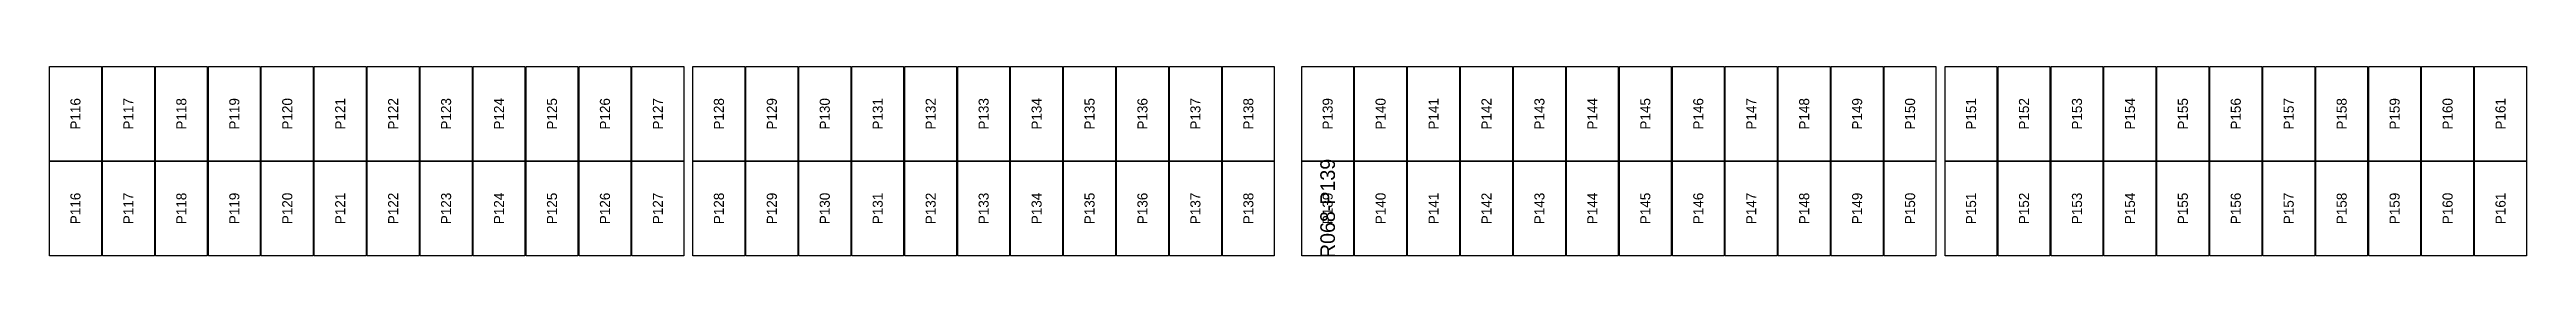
# Model space of a CAD drawing. Extents: x 296295 to 296770, y 651564 to 652121.
# Drawn here: x 296715.6 to 296769.8, y 651848.5 to 651852.7 of the extents above; entities that cross this region are included whole.
import ezdxf
from ezdxf.enums import TextEntityAlignment as Align

# ---------------------------------------------------------------- set-up
doc = ezdxf.new("R2010")
doc.units = 0

msp = doc.modelspace()

# ---------------------------------------------------------------- texts
at = {"layer": 'DEFECT_LABELS'}
msp.add_text('R068-P139', height=0.32, rotation=90, dxfattribs=at).set_placement((296743.587, 651849.558), align=Align.MIDDLE_CENTER)
at = {"layer": 'PANEL_POSITION'}
for s, p in [('P116', (296716.201, 651851.621)), ('P117', (296717.359, 651851.621)), ('P118', (296718.517, 651851.621)), ('P119', (296719.675, 651851.621)), ('P120', (296720.833, 651851.621)), ('P121', (296721.991, 651851.621)), ('P122', (296723.149, 651851.621)), ('P123', (296724.307, 651851.621)), ('P124', (296725.465, 651851.621)), ('P125', (296726.623, 651851.621)), ('P126', (296727.781, 651851.621)), ('P127', (296728.939, 651851.621)), ('P128', (296730.273, 651851.621)), ('P129', (296731.431, 651851.621)), ('P130', (296732.589, 651851.621)), ('P131', (296733.747, 651851.621)), ('P132', (296734.905, 651851.621)), ('P133', (296736.063, 651851.621)), ('P134', (296737.221, 651851.621)), ('P135', (296738.379, 651851.621)), ('P136', (296739.537, 651851.621)), ('P137', (296740.695, 651851.621)), ('P138', (296741.853, 651851.621)), ('P139', (296743.587, 651851.621)), ('P140', (296744.745, 651851.621)), ('P141', (296745.903, 651851.621)), ('P142', (296747.061, 651851.621)), ('P143', (296748.219, 651851.621)), ('P144', (296749.377, 651851.621)), ('P145', (296750.535, 651851.621)), ('P146', (296751.693, 651851.621)), ('P147', (296752.851, 651851.621)), ('P148', (296754.009, 651851.621)), ('P149', (296755.167, 651851.621)), ('P150', (296756.325, 651851.621)), ('P151', (296757.659, 651851.621)), ('P152', (296758.817, 651851.621)), ('P153', (296759.975, 651851.621)), ('P154', (296761.133, 651851.621)), ('P155', (296762.291, 651851.621)), ('P156', (296763.449, 651851.621)), ('P157', (296764.607, 651851.621)), ('P158', (296765.765, 651851.621)), ('P159', (296766.923, 651851.621)), ('P160', (296768.081, 651851.621)), ('P161', (296769.239, 651851.621)), ('P116', (296716.201, 651849.558)), ('P117', (296717.359, 651849.558)), ('P118', (296718.517, 651849.558)), ('P119', (296719.675, 651849.558)), ('P120', (296720.833, 651849.558)), ('P121', (296721.991, 651849.558)), ('P122', (296723.149, 651849.558)), ('P123', (296724.307, 651849.558)), ('P124', (296725.465, 651849.558)), ('P125', (296726.623, 651849.558)), ('P126', (296727.781, 651849.558)), ('P127', (296728.939, 651849.558)), ('P128', (296730.273, 651849.558)), ('P129', (296731.431, 651849.558)), ('P130', (296732.589, 651849.558)), ('P131', (296733.747, 651849.558)), ('P132', (296734.905, 651849.558)), ('P133', (296736.063, 651849.558)), ('P134', (296737.221, 651849.558)), ('P135', (296738.379, 651849.558)), ('P136', (296739.537, 651849.558)), ('P137', (296740.695, 651849.558)), ('P138', (296741.853, 651849.558)), ('P139', (296743.587, 651849.558)), ('P140', (296744.745, 651849.558)), ('P141', (296745.903, 651849.558)), ('P142', (296747.061, 651849.558)), ('P143', (296748.219, 651849.558)), ('P144', (296749.377, 651849.558)), ('P145', (296750.535, 651849.558)), ('P146', (296751.693, 651849.558)), ('P147', (296752.851, 651849.558)), ('P148', (296754.009, 651849.558)), ('P149', (296755.167, 651849.558)), ('P150', (296756.325, 651849.558)), ('P151', (296757.659, 651849.558)), ('P152', (296758.817, 651849.558)), ('P153', (296759.975, 651849.558)), ('P154', (296761.133, 651849.558)), ('P155', (296762.291, 651849.558)), ('P156', (296763.449, 651849.558)), ('P157', (296764.607, 651849.558)), ('P158', (296765.765, 651849.558)), ('P159', (296766.923, 651849.558)), ('P160', (296768.081, 651849.558)), ('P161', (296769.239, 651849.558))]:
    msp.add_text(s, height=0.22, rotation=90, dxfattribs=at).set_placement(p, align=Align.MIDDLE_CENTER)

# ---------------------------------------------------------------- linework, layer by layer
at = {"layer": 'DEFECTIVE_PANELS'}
msp.add_lwpolyline([(296743.02, 651850.59), (296744.154, 651850.59), (296744.154, 651848.527), (296743.02, 651848.527)], close=True, dxfattribs=at)
at = {"layer": 'PANELS_MASTER'}
for points in [[(296715.634, 651852.653), (296716.768, 651852.653), (296716.768, 651850.59), (296715.634, 651850.59)], [(296716.792, 651852.653), (296717.926, 651852.653), (296717.926, 651850.59), (296716.792, 651850.59)], [(296717.95, 651852.653), (296719.084, 651852.653), (296719.084, 651850.59), (296717.95, 651850.59)], [(296719.108, 651852.653), (296720.242, 651852.653), (296720.242, 651850.59), (296719.108, 651850.59)], [(296720.266, 651852.653), (296721.4, 651852.653), (296721.4, 651850.59), (296720.266, 651850.59)], [(296721.424, 651852.653), (296722.558, 651852.653), (296722.558, 651850.59), (296721.424, 651850.59)], [(296722.582, 651852.653), (296723.716, 651852.653), (296723.716, 651850.59), (296722.582, 651850.59)], [(296723.74, 651852.653), (296724.874, 651852.653), (296724.874, 651850.59), (296723.74, 651850.59)], [(296724.898, 651852.653), (296726.032, 651852.653), (296726.032, 651850.59), (296724.898, 651850.59)], [(296726.056, 651852.653), (296727.19, 651852.653), (296727.19, 651850.59), (296726.056, 651850.59)], [(296727.214, 651852.653), (296728.348, 651852.653), (296728.348, 651850.59), (296727.214, 651850.59)], [(296728.372, 651852.653), (296729.506, 651852.653), (296729.506, 651850.59), (296728.372, 651850.59)], [(296729.706, 651852.653), (296730.84, 651852.653), (296730.84, 651850.59), (296729.706, 651850.59)], [(296730.864, 651852.653), (296731.998, 651852.653), (296731.998, 651850.59), (296730.864, 651850.59)], [(296732.022, 651852.653), (296733.156, 651852.653), (296733.156, 651850.59), (296732.022, 651850.59)], [(296733.18, 651852.653), (296734.314, 651852.653), (296734.314, 651850.59), (296733.18, 651850.59)], [(296734.338, 651852.653), (296735.472, 651852.653), (296735.472, 651850.59), (296734.338, 651850.59)], [(296735.496, 651852.653), (296736.63, 651852.653), (296736.63, 651850.59), (296735.496, 651850.59)], [(296736.654, 651852.653), (296737.788, 651852.653), (296737.788, 651850.59), (296736.654, 651850.59)], [(296737.812, 651852.653), (296738.946, 651852.653), (296738.946, 651850.59), (296737.812, 651850.59)], [(296738.97, 651852.653), (296740.104, 651852.653), (296740.104, 651850.59), (296738.97, 651850.59)], [(296740.128, 651852.653), (296741.262, 651852.653), (296741.262, 651850.59), (296740.128, 651850.59)], [(296741.286, 651852.653), (296742.42, 651852.653), (296742.42, 651850.59), (296741.286, 651850.59)], [(296743.02, 651852.653), (296744.154, 651852.653), (296744.154, 651850.59), (296743.02, 651850.59)], [(296744.178, 651852.653), (296745.312, 651852.653), (296745.312, 651850.59), (296744.178, 651850.59)], [(296745.336, 651852.653), (296746.47, 651852.653), (296746.47, 651850.59), (296745.336, 651850.59)], [(296746.494, 651852.653), (296747.628, 651852.653), (296747.628, 651850.59), (296746.494, 651850.59)], [(296747.652, 651852.653), (296748.786, 651852.653), (296748.786, 651850.59), (296747.652, 651850.59)], [(296748.81, 651852.653), (296749.944, 651852.653), (296749.944, 651850.59), (296748.81, 651850.59)], [(296749.968, 651852.653), (296751.102, 651852.653), (296751.102, 651850.59), (296749.968, 651850.59)], [(296751.126, 651852.653), (296752.26, 651852.653), (296752.26, 651850.59), (296751.126, 651850.59)], [(296752.284, 651852.653), (296753.418, 651852.653), (296753.418, 651850.59), (296752.284, 651850.59)], [(296753.442, 651852.653), (296754.576, 651852.653), (296754.576, 651850.59), (296753.442, 651850.59)], [(296754.6, 651852.653), (296755.734, 651852.653), (296755.734, 651850.59), (296754.6, 651850.59)], [(296755.758, 651852.653), (296756.892, 651852.653), (296756.892, 651850.59), (296755.758, 651850.59)], [(296757.092, 651852.653), (296758.226, 651852.653), (296758.226, 651850.59), (296757.092, 651850.59)], [(296758.25, 651852.653), (296759.384, 651852.653), (296759.384, 651850.59), (296758.25, 651850.59)], [(296759.408, 651852.653), (296760.542, 651852.653), (296760.542, 651850.59), (296759.408, 651850.59)], [(296760.566, 651852.653), (296761.7, 651852.653), (296761.7, 651850.59), (296760.566, 651850.59)], [(296761.724, 651852.653), (296762.858, 651852.653), (296762.858, 651850.59), (296761.724, 651850.59)], [(296762.882, 651852.653), (296764.016, 651852.653), (296764.016, 651850.59), (296762.882, 651850.59)], [(296764.04, 651852.653), (296765.174, 651852.653), (296765.174, 651850.59), (296764.04, 651850.59)], [(296765.198, 651852.653), (296766.332, 651852.653), (296766.332, 651850.59), (296765.198, 651850.59)], [(296766.356, 651852.653), (296767.49, 651852.653), (296767.49, 651850.59), (296766.356, 651850.59)], [(296767.514, 651852.653), (296768.648, 651852.653), (296768.648, 651850.59), (296767.514, 651850.59)], [(296768.672, 651852.653), (296769.806, 651852.653), (296769.806, 651850.59), (296768.672, 651850.59)], [(296715.634, 651850.59), (296716.768, 651850.59), (296716.768, 651848.527), (296715.634, 651848.527)], [(296716.792, 651850.59), (296717.926, 651850.59), (296717.926, 651848.527), (296716.792, 651848.527)], [(296717.95, 651850.59), (296719.084, 651850.59), (296719.084, 651848.527), (296717.95, 651848.527)], [(296719.108, 651850.59), (296720.242, 651850.59), (296720.242, 651848.527), (296719.108, 651848.527)], [(296720.266, 651850.59), (296721.4, 651850.59), (296721.4, 651848.527), (296720.266, 651848.527)], [(296721.424, 651850.59), (296722.558, 651850.59), (296722.558, 651848.527), (296721.424, 651848.527)], [(296722.582, 651850.59), (296723.716, 651850.59), (296723.716, 651848.527), (296722.582, 651848.527)], [(296723.74, 651850.59), (296724.874, 651850.59), (296724.874, 651848.527), (296723.74, 651848.527)], [(296724.898, 651850.59), (296726.032, 651850.59), (296726.032, 651848.527), (296724.898, 651848.527)], [(296726.056, 651850.59), (296727.19, 651850.59), (296727.19, 651848.527), (296726.056, 651848.527)], [(296727.214, 651850.59), (296728.348, 651850.59), (296728.348, 651848.527), (296727.214, 651848.527)], [(296728.372, 651850.59), (296729.506, 651850.59), (296729.506, 651848.527), (296728.372, 651848.527)], [(296729.706, 651850.59), (296730.84, 651850.59), (296730.84, 651848.527), (296729.706, 651848.527)], [(296730.864, 651850.59), (296731.998, 651850.59), (296731.998, 651848.527), (296730.864, 651848.527)], [(296732.022, 651850.59), (296733.156, 651850.59), (296733.156, 651848.527), (296732.022, 651848.527)], [(296733.18, 651850.59), (296734.314, 651850.59), (296734.314, 651848.527), (296733.18, 651848.527)], [(296734.338, 651850.59), (296735.472, 651850.59), (296735.472, 651848.527), (296734.338, 651848.527)], [(296735.496, 651850.59), (296736.63, 651850.59), (296736.63, 651848.527), (296735.496, 651848.527)], [(296736.654, 651850.59), (296737.788, 651850.59), (296737.788, 651848.527), (296736.654, 651848.527)], [(296737.812, 651850.59), (296738.946, 651850.59), (296738.946, 651848.527), (296737.812, 651848.527)], [(296738.97, 651850.59), (296740.104, 651850.59), (296740.104, 651848.527), (296738.97, 651848.527)], [(296740.128, 651850.59), (296741.262, 651850.59), (296741.262, 651848.527), (296740.128, 651848.527)], [(296741.286, 651850.59), (296742.42, 651850.59), (296742.42, 651848.527), (296741.286, 651848.527)], [(296744.178, 651850.59), (296745.312, 651850.59), (296745.312, 651848.527), (296744.178, 651848.527)], [(296745.336, 651850.59), (296746.47, 651850.59), (296746.47, 651848.527), (296745.336, 651848.527)], [(296746.494, 651850.59), (296747.628, 651850.59), (296747.628, 651848.527), (296746.494, 651848.527)], [(296747.652, 651850.59), (296748.786, 651850.59), (296748.786, 651848.527), (296747.652, 651848.527)], [(296748.81, 651850.59), (296749.944, 651850.59), (296749.944, 651848.527), (296748.81, 651848.527)], [(296749.968, 651850.59), (296751.102, 651850.59), (296751.102, 651848.527), (296749.968, 651848.527)], [(296751.126, 651850.59), (296752.26, 651850.59), (296752.26, 651848.527), (296751.126, 651848.527)], [(296752.284, 651850.59), (296753.418, 651850.59), (296753.418, 651848.527), (296752.284, 651848.527)], [(296753.442, 651850.59), (296754.576, 651850.59), (296754.576, 651848.527), (296753.442, 651848.527)], [(296754.6, 651850.59), (296755.734, 651850.59), (296755.734, 651848.527), (296754.6, 651848.527)], [(296755.758, 651850.59), (296756.892, 651850.59), (296756.892, 651848.527), (296755.758, 651848.527)], [(296757.092, 651850.59), (296758.226, 651850.59), (296758.226, 651848.527), (296757.092, 651848.527)], [(296758.25, 651850.59), (296759.384, 651850.59), (296759.384, 651848.527), (296758.25, 651848.527)], [(296759.408, 651850.59), (296760.542, 651850.59), (296760.542, 651848.527), (296759.408, 651848.527)], [(296760.566, 651850.59), (296761.7, 651850.59), (296761.7, 651848.527), (296760.566, 651848.527)], [(296761.724, 651850.59), (296762.858, 651850.59), (296762.858, 651848.527), (296761.724, 651848.527)], [(296762.882, 651850.59), (296764.016, 651850.59), (296764.016, 651848.527), (296762.882, 651848.527)], [(296764.04, 651850.59), (296765.174, 651850.59), (296765.174, 651848.527), (296764.04, 651848.527)], [(296765.198, 651850.59), (296766.332, 651850.59), (296766.332, 651848.527), (296765.198, 651848.527)], [(296766.356, 651850.59), (296767.49, 651850.59), (296767.49, 651848.527), (296766.356, 651848.527)], [(296767.514, 651850.59), (296768.648, 651850.59), (296768.648, 651848.527), (296767.514, 651848.527)], [(296768.672, 651850.59), (296769.806, 651850.59), (296769.806, 651848.527), (296768.672, 651848.527)]]:
    msp.add_lwpolyline(points, close=True, dxfattribs=at)

msp.set_redraw_order([(e.dxf.handle, doc.entitydb.next_handle()) for e in msp.query("TEXT MTEXT ATTDEF DIMENSION ARC_DIMENSION")])  # texts and dimensions are drawn at this point

doc.saveas('drawing.dxf')
